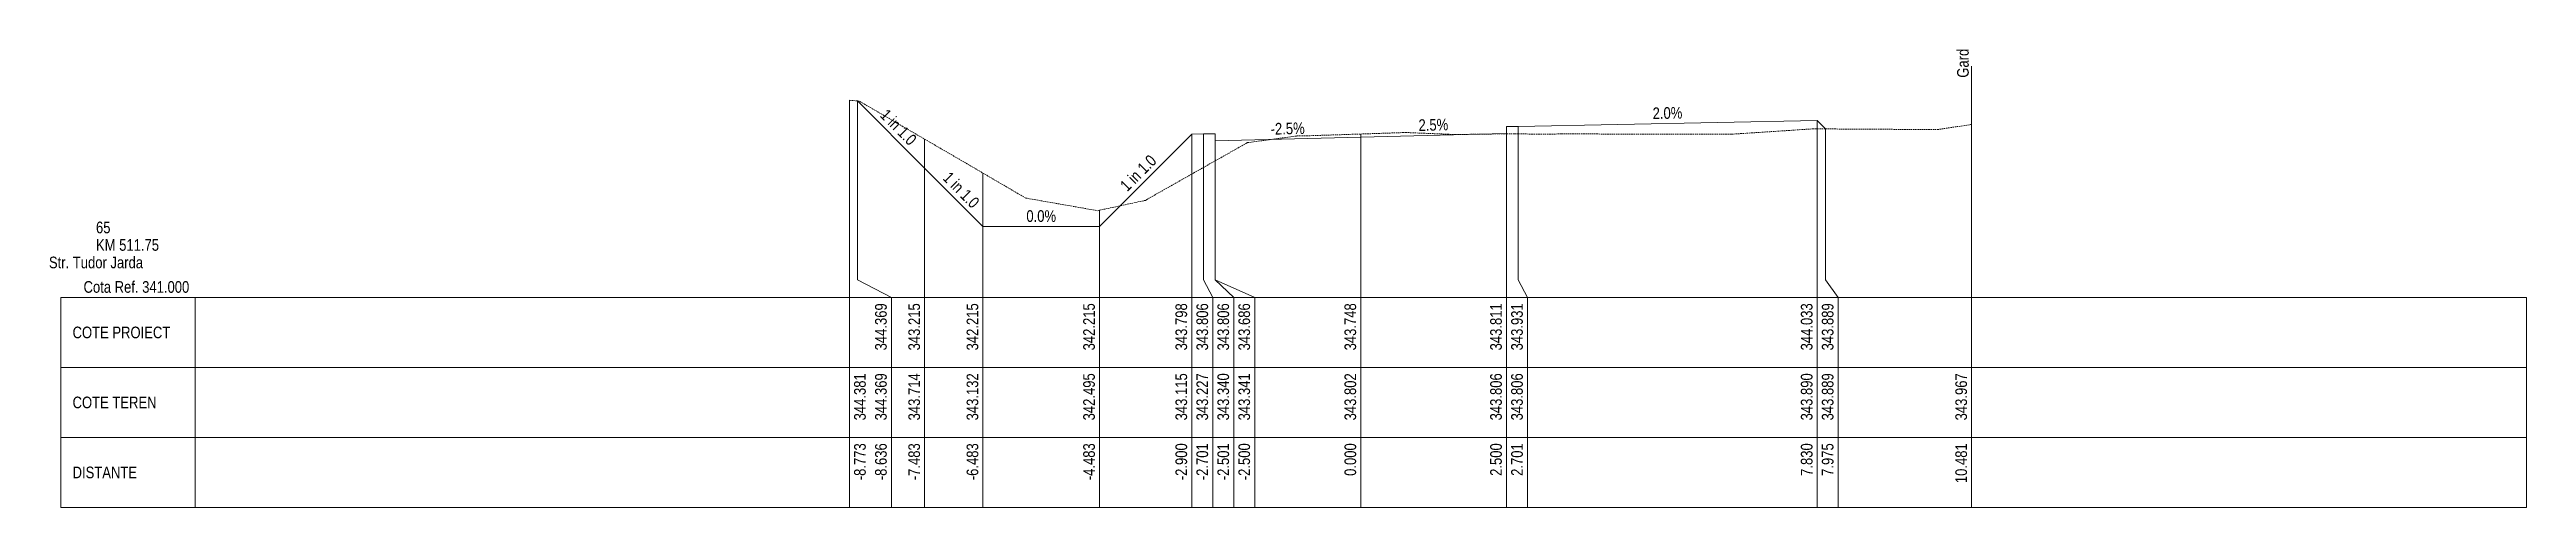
# Paper-space layout 'Str. Tudor Jarda-XS-1' of a CAD drawing. Extents: x 5 to 860, y 10 to 5944.
# Drawn here: x 435 to 860, y 202 to 280.5 of the extents above; entities that cross this region are included whole.
import ezdxf
from ezdxf.enums import TextEntityAlignment as Align

# ---------------------------------------------------------------- set-up
doc = ezdxf.new("R2010")
doc.units = 0
doc.linetypes.add('DASHED2', pattern=[0.375, 0.25, -0.125])
doc.layers.add('ARD-No Plot', color=1, linetype='Continuous', lineweight=0, plot=False)
for name, color, linetype, lineweight in [('DESIGN-TEXT', 7, 'Continuous', 0), ('EXISTING-TEXT', 7, 'Continuous', 0), ('LINES', 7, 'Continuous', 0), ('Text', 7, 'Continuous', 0), ('X-RL', 7, 'Continuous', 0), ('XPLOT-DESIGN', 5, 'Continuous', 0), ('XPLOT-EXISTING', 3, 'DASHED2', 0), ('XPLOT-GRADE', 7, 'Continuous', 0), ('XPLOT-KM', 7, 'Continuous', 0), ('XPLOT-TITLE', 7, 'Continuous', 0)]:
    doc.layers.add(name, color=color, linetype=linetype, lineweight=lineweight)
doc.styles.add('Arial', font='arial.ttf', dxfattribs={"width": 0.8})

psp = doc.layouts.new('Str. Tudor Jarda-XS-1')

# ---------------------------------------------------------------- texts
at = {"layer": 'ARD-No Plot', "style": 'Arial', "width": 0.8}
psp.add_text('Str. Tudor Jarda', height=2, dxfattribs=at).set_placement((443, 243), align=Align.CENTER)
at = {"layer": 'DESIGN-TEXT', "style": 'Arial', "width": 0.8}
for s, p in [('344.369', (578.666, 237)), ('343.215', (584.374, 237)), ('342.215', (594.374, 237)), ('342.215', (614.374, 237)), ('343.798', (630.2, 237)), ('343.806', (633.8, 237)), ('343.806', (637.4, 237)), ('343.686', (641, 237)), ('343.748', (659.2, 237)), ('343.811', (684.2, 237)), ('343.931', (687.8, 237)), ('344.033', (737.505, 237)), ('343.889', (741.105, 237))]:
    psp.add_text(s, height=2, rotation=90, dxfattribs=at).set_placement(p, align=Align.RIGHT)
at = {"layer": 'EXISTING-TEXT', "style": 'Arial', "width": 0.8}
for s, p in [('344.381', (575.066, 225)), ('344.369', (578.666, 225)), ('343.714', (584.374, 225)), ('343.132', (594.374, 225)), ('342.495', (614.374, 225)), ('343.115', (630.2, 225)), ('343.227', (633.8, 225)), ('343.340', (637.4, 225)), ('343.341', (641, 225)), ('343.802', (659.2, 225)), ('343.802', (659.2, 225)), ('343.806', (684.2, 225)), ('343.806', (687.8, 225)), ('343.890', (737.505, 225)), ('343.889', (741.105, 225)), ('343.967', (764.009, 225))]:
    psp.add_text(s, height=2, rotation=90, dxfattribs=at).set_placement(p, align=Align.RIGHT)
at = {"layer": 'Text', "style": 'Arial', "width": 0.8}
psp.add_text('Gard', height=2, rotation=90, dxfattribs=at).set_placement((764.309, 275.671))
for s, p in [('-8.773', (575.066, 213)), ('-8.773', (575.066, 213)), ('-8.636', (578.666, 213)), ('-8.636', (578.666, 213)), ('-8.636', (578.666, 213)), ('-7.483', (584.374, 213)), ('-7.483', (584.374, 213)), ('-7.483', (584.374, 213)), ('-6.483', (594.374, 213)), ('-6.483', (594.374, 213)), ('-6.483', (594.374, 213)), ('-4.483', (614.374, 213)), ('-4.483', (614.374, 213)), ('-4.483', (614.374, 213)), ('-2.900', (630.2, 213)), ('-2.900', (630.2, 213)), ('-2.900', (630.2, 213)), ('-2.701', (633.8, 213)), ('-2.701', (633.8, 213)), ('-2.701', (633.8, 213)), ('-2.501', (637.4, 213)), ('-2.501', (637.4, 213)), ('-2.501', (637.4, 213)), ('-2.500', (641, 213)), ('-2.500', (641, 213)), ('-2.500', (641, 213)), ('0.000', (659.2, 213)), ('0.000', (659.2, 213)), ('0.000', (659.2, 213)), ('2.500', (684.2, 213)), ('2.500', (684.2, 213)), ('2.500', (684.2, 213)), ('2.701', (687.8, 213)), ('2.701', (687.8, 213)), ('2.701', (687.8, 213)), ('7.830', (737.505, 213)), ('7.830', (737.505, 213)), ('7.830', (737.505, 213)), ('7.975', (741.105, 213)), ('7.975', (741.105, 213)), ('7.975', (741.105, 213)), ('10.481', (764.009, 213)), ('10.481', (764.009, 213))]:
    psp.add_text(s, height=2, rotation=90, dxfattribs=at).set_placement(p, align=Align.RIGHT)
at = {"layer": 'X-RL', "style": 'Arial', "width": 0.8}
psp.add_text('Cota Ref. 341.000', height=2, dxfattribs=at).set_placement((459, 238.8), align=Align.RIGHT)
at = {"layer": 'XPLOT-GRADE', "style": 'Arial', "width": 0.8}
for s, rotation, p in [('1 in 1.0', 315, (579.973, 266.485)), ('-2.5%', 1.4321, (647.48, 265.97)), ('2.5%', 1.4321, (672.48, 266.595)), ('2.0%', 1.14576, (712.641, 268.621)), ('1 in 1.0', 315, (590.74, 255.718)), ('1 in 1.0', 45, (622.521, 258.631)), ('0.0%', 0, (605.174, 250.952))]:
    psp.add_text(s, height=2, rotation=rotation, dxfattribs=at).set_placement(p, align=Align.CENTER)
at = {"layer": 'XPLOT-KM', "style": 'Arial', "width": 0.8}
for s, p in [('65', (443, 249)), ('KM 511.75', (443, 246))]:
    psp.add_text(s, height=2, dxfattribs=at).set_placement(p)
at = {"layer": 'XPLOT-TITLE', "style": 'Arial', "width": 0.8}
for s, p in [('COTE PROIECT', (438.982, 231)), ('COTE TEREN', (438.982, 219)), ('DISTANTE', (438.982, 207))]:
    psp.add_text(s, height=2, dxfattribs=at).set_placement(p)

# ---------------------------------------------------------------- linework, layer by layer
at = {"layer": 'LINES'}
for p, q in [((764.809, 277.671), (764.809, 257.671)), ((572.266, 241), (572.266, 271.809)), ((572.266, 241), (572.266, 271.809)), ((573.641, 241), (573.641, 271.686)), ((573.641, 241), (573.641, 271.686)), ((573.641, 241), (573.641, 271.686)), ((738.305, 241), (738.305, 268.334)), ((738.305, 241), (738.305, 268.334)), ((738.305, 241), (738.305, 268.334)), ((585.174, 241), (585.174, 265.138)), ((585.174, 241), (585.174, 265.138)), ((585.174, 241), (585.174, 265.138)), ((631, 241), (631, 265.978)), ((631, 241), (631, 265.978)), ((631, 241), (631, 265.978)), ((632.99, 241), (632.99, 266.058)), ((632.99, 241), (632.99, 266.058)), ((632.99, 241), (632.99, 266.058)), ((634.99, 241), (634.99, 266.058)), ((634.99, 241), (634.99, 266.058)), ((634.99, 241), (634.99, 266.058)), ((635, 241), (635, 264.858)), ((635, 241), (635, 264.858)), ((635, 241), (635, 264.858)), ((660, 241), (660, 266.018)), ((660, 241), (660, 266.018)), ((660, 241), (660, 266.018)), ((685, 241), (685, 266.108)), ((685, 241), (685, 266.108)), ((685, 241), (685, 266.108)), ((687.01, 241), (687.01, 267.308)), ((687.01, 241), (687.01, 267.308)), ((687.01, 241), (687.01, 267.308)), ((739.748, 241), (739.748, 266.891)), ((739.748, 241), (739.748, 266.891)), ((739.748, 241), (739.748, 266.891)), ((764.809, 241), (764.809, 267.671)), ((764.809, 241), (764.809, 267.671)), ((595.174, 241), (595.174, 259.321)), ((595.174, 241), (595.174, 259.321)), ((595.174, 241), (595.174, 259.321)), ((615.174, 241), (615.174, 252.951)), ((615.174, 241), (615.174, 252.951)), ((615.174, 241), (615.174, 252.951)), ((436.982, 226), (436.982, 238)), ((436.982, 238), (460, 238)), ((460, 202), (460, 238)), ((460, 238), (860, 238)), ((572.266, 238), (572.266, 241)), ((572.266, 238), (572.266, 241)), ((572.266, 202), (572.266, 238)), ((572.266, 202), (572.266, 238)), ((579.466, 238), (573.641, 241)), ((579.466, 238), (573.641, 241)), ((579.466, 238), (573.641, 241)), ((579.466, 202), (579.466, 238)), ((579.466, 202), (579.466, 238)), ((579.466, 202), (579.466, 238)), ((585.174, 238), (585.174, 241)), ((585.174, 238), (585.174, 241)), ((585.174, 238), (585.174, 241)), ((585.174, 202), (585.174, 238)), ((585.174, 202), (585.174, 238)), ((585.174, 202), (585.174, 238)), ((595.174, 238), (595.174, 241)), ((595.174, 238), (595.174, 241)), ((595.174, 238), (595.174, 241)), ((595.174, 202), (595.174, 238)), ((595.174, 202), (595.174, 238)), ((595.174, 202), (595.174, 238)), ((615.174, 238), (615.174, 241)), ((615.174, 238), (615.174, 241)), ((615.174, 238), (615.174, 241)), ((615.174, 202), (615.174, 238)), ((615.174, 202), (615.174, 238)), ((615.174, 202), (615.174, 238)), ((631, 238), (631, 241)), ((631, 238), (631, 241)), ((631, 238), (631, 241)), ((631, 202), (631, 238)), ((631, 202), (631, 238)), ((631, 202), (631, 238)), ((634.6, 238), (632.99, 241)), ((634.6, 238), (632.99, 241)), ((634.6, 238), (632.99, 241)), ((634.6, 202), (634.6, 238)), ((634.6, 202), (634.6, 238)), ((634.6, 202), (634.6, 238)), ((638.2, 238), (634.99, 241)), ((638.2, 238), (634.99, 241)), ((638.2, 238), (634.99, 241)), ((641.8, 238), (635, 241)), ((641.8, 238), (635, 241)), ((641.8, 238), (635, 241)), ((638.2, 202), (638.2, 238)), ((638.2, 202), (638.2, 238)), ((638.2, 202), (638.2, 238)), ((641.8, 202), (641.8, 238)), ((641.8, 202), (641.8, 238)), ((641.8, 202), (641.8, 238)), ((660, 238), (660, 241)), ((660, 238), (660, 241)), ((660, 238), (660, 241)), ((660, 202), (660, 238)), ((660, 202), (660, 238)), ((660, 202), (660, 238)), ((685, 238), (685, 241)), ((685, 238), (685, 241)), ((685, 238), (685, 241)), ((685, 202), (685, 238)), ((685, 202), (685, 238)), ((685, 202), (685, 238)), ((688.6, 238), (687.01, 241)), ((688.6, 238), (687.01, 241)), ((688.6, 238), (687.01, 241)), ((688.6, 202), (688.6, 238)), ((688.6, 202), (688.6, 238)), ((688.6, 202), (688.6, 238)), ((738.305, 238), (738.305, 241)), ((738.305, 238), (738.305, 241)), ((738.305, 238), (738.305, 241)), ((738.305, 202), (738.305, 238)), ((738.305, 202), (738.305, 238)), ((738.305, 202), (738.305, 238)), ((741.905, 238), (739.748, 241)), ((741.905, 238), (739.748, 241)), ((741.905, 238), (739.748, 241)), ((741.905, 202), (741.905, 238)), ((741.905, 202), (741.905, 238)), ((741.905, 202), (741.905, 238)), ((764.809, 238), (764.809, 241)), ((764.809, 238), (764.809, 241)), ((764.809, 202), (764.809, 238)), ((764.809, 202), (764.809, 238)), ((860, 202), (860, 238)), ((436.982, 214), (436.982, 226)), ((436.982, 226), (460, 226)), ((460, 226), (436.982, 226)), ((460, 226), (860, 226)), ((436.982, 202), (436.982, 214)), ((436.982, 214), (460, 214)), ((460, 214), (436.982, 214)), ((460, 214), (860, 214)), ((460, 202), (436.982, 202)), ((460, 202), (860, 202))]:
    psp.add_line(p, q, dxfattribs=at)
at = {"layer": 'XPLOT-DESIGN'}
for p, q in [((573.641, 271.686), (585.174, 260.152)), ((687.01, 267.308), (738.305, 268.334)), ((738.305, 268.334), (739.748, 266.891)), ((615.174, 250.152), (631, 265.978)), ((631, 265.978), (632.99, 266.058)), ((632.99, 266.058), (634.99, 266.058)), ((634.99, 266.058), (635, 264.858)), ((635, 264.858), (660, 265.483)), ((660, 265.483), (685, 266.108)), ((685, 266.108), (685.01, 267.308)), ((685.01, 267.308), (687.01, 267.308)), ((585.174, 260.152), (595.174, 250.152)), ((595.174, 250.152), (615.174, 250.152))]:
    psp.add_line(p, q, dxfattribs=at)
at = {"layer": 'XPLOT-EXISTING'}
for p, q in [((572.266, 271.809), (573.641, 271.686)), ((573.641, 271.686), (574.021, 271.652)), ((574.021, 271.652), (574.141, 271.547)), ((574.141, 271.547), (585.174, 265.138)), ((585.174, 265.138), (592.905, 260.647)), ((635, 261.407), (640.506, 264.516)), ((640.506, 264.516), (640.521, 264.529)), ((640.521, 264.529), (640.556, 264.541)), ((640.556, 264.541), (649.052, 265.685)), ((649.052, 265.685), (650.275, 265.693)), ((650.275, 265.693), (660, 266.018)), ((660, 266.018), (667.725, 266.277)), ((660, 266.018), (660, 266.018)), ((667.725, 266.277), (676.192, 265.931)), ((676.192, 265.931), (685, 266.058)), ((685, 266.058), (686.368, 266.078)), ((686.368, 266.078), (687.01, 266.061)), ((687.01, 266.061), (690.083, 265.98)), ((690.083, 265.98), (694.415, 266.031)), ((694.415, 266.031), (723.622, 265.987)), ((723.622, 265.987), (737.6, 266.904)), ((737.6, 266.904), (738.305, 266.9)), ((738.305, 266.9), (739.748, 266.891)), ((739.748, 266.891), (758.934, 266.775)), ((758.934, 266.775), (764.602, 267.632)), ((764.602, 267.632), (764.809, 267.671)), ((592.905, 260.647), (595.174, 259.321)), ((595.174, 259.321), (602.506, 255.037)), ((631, 259.149), (632.99, 260.273)), ((632.99, 260.273), (634.99, 261.402)), ((634.99, 261.402), (635, 261.407)), ((602.506, 255.037), (612.222, 253.337)), ((623.233, 254.763), (631, 259.149)), ((612.222, 253.337), (614.801, 252.871)), ((614.801, 252.871), (615.174, 252.951)), ((615.174, 252.951), (622.864, 254.602)), ((622.864, 254.602), (623.082, 254.646)), ((623.082, 254.646), (623.233, 254.763))]:
    psp.add_line(p, q, dxfattribs=at)

psp.set_redraw_order([(e.dxf.handle, doc.entitydb.next_handle()) for e in psp.query("TEXT MTEXT ATTDEF DIMENSION ARC_DIMENSION")])  # texts and dimensions are drawn at this point

doc.saveas('drawing.dxf')
